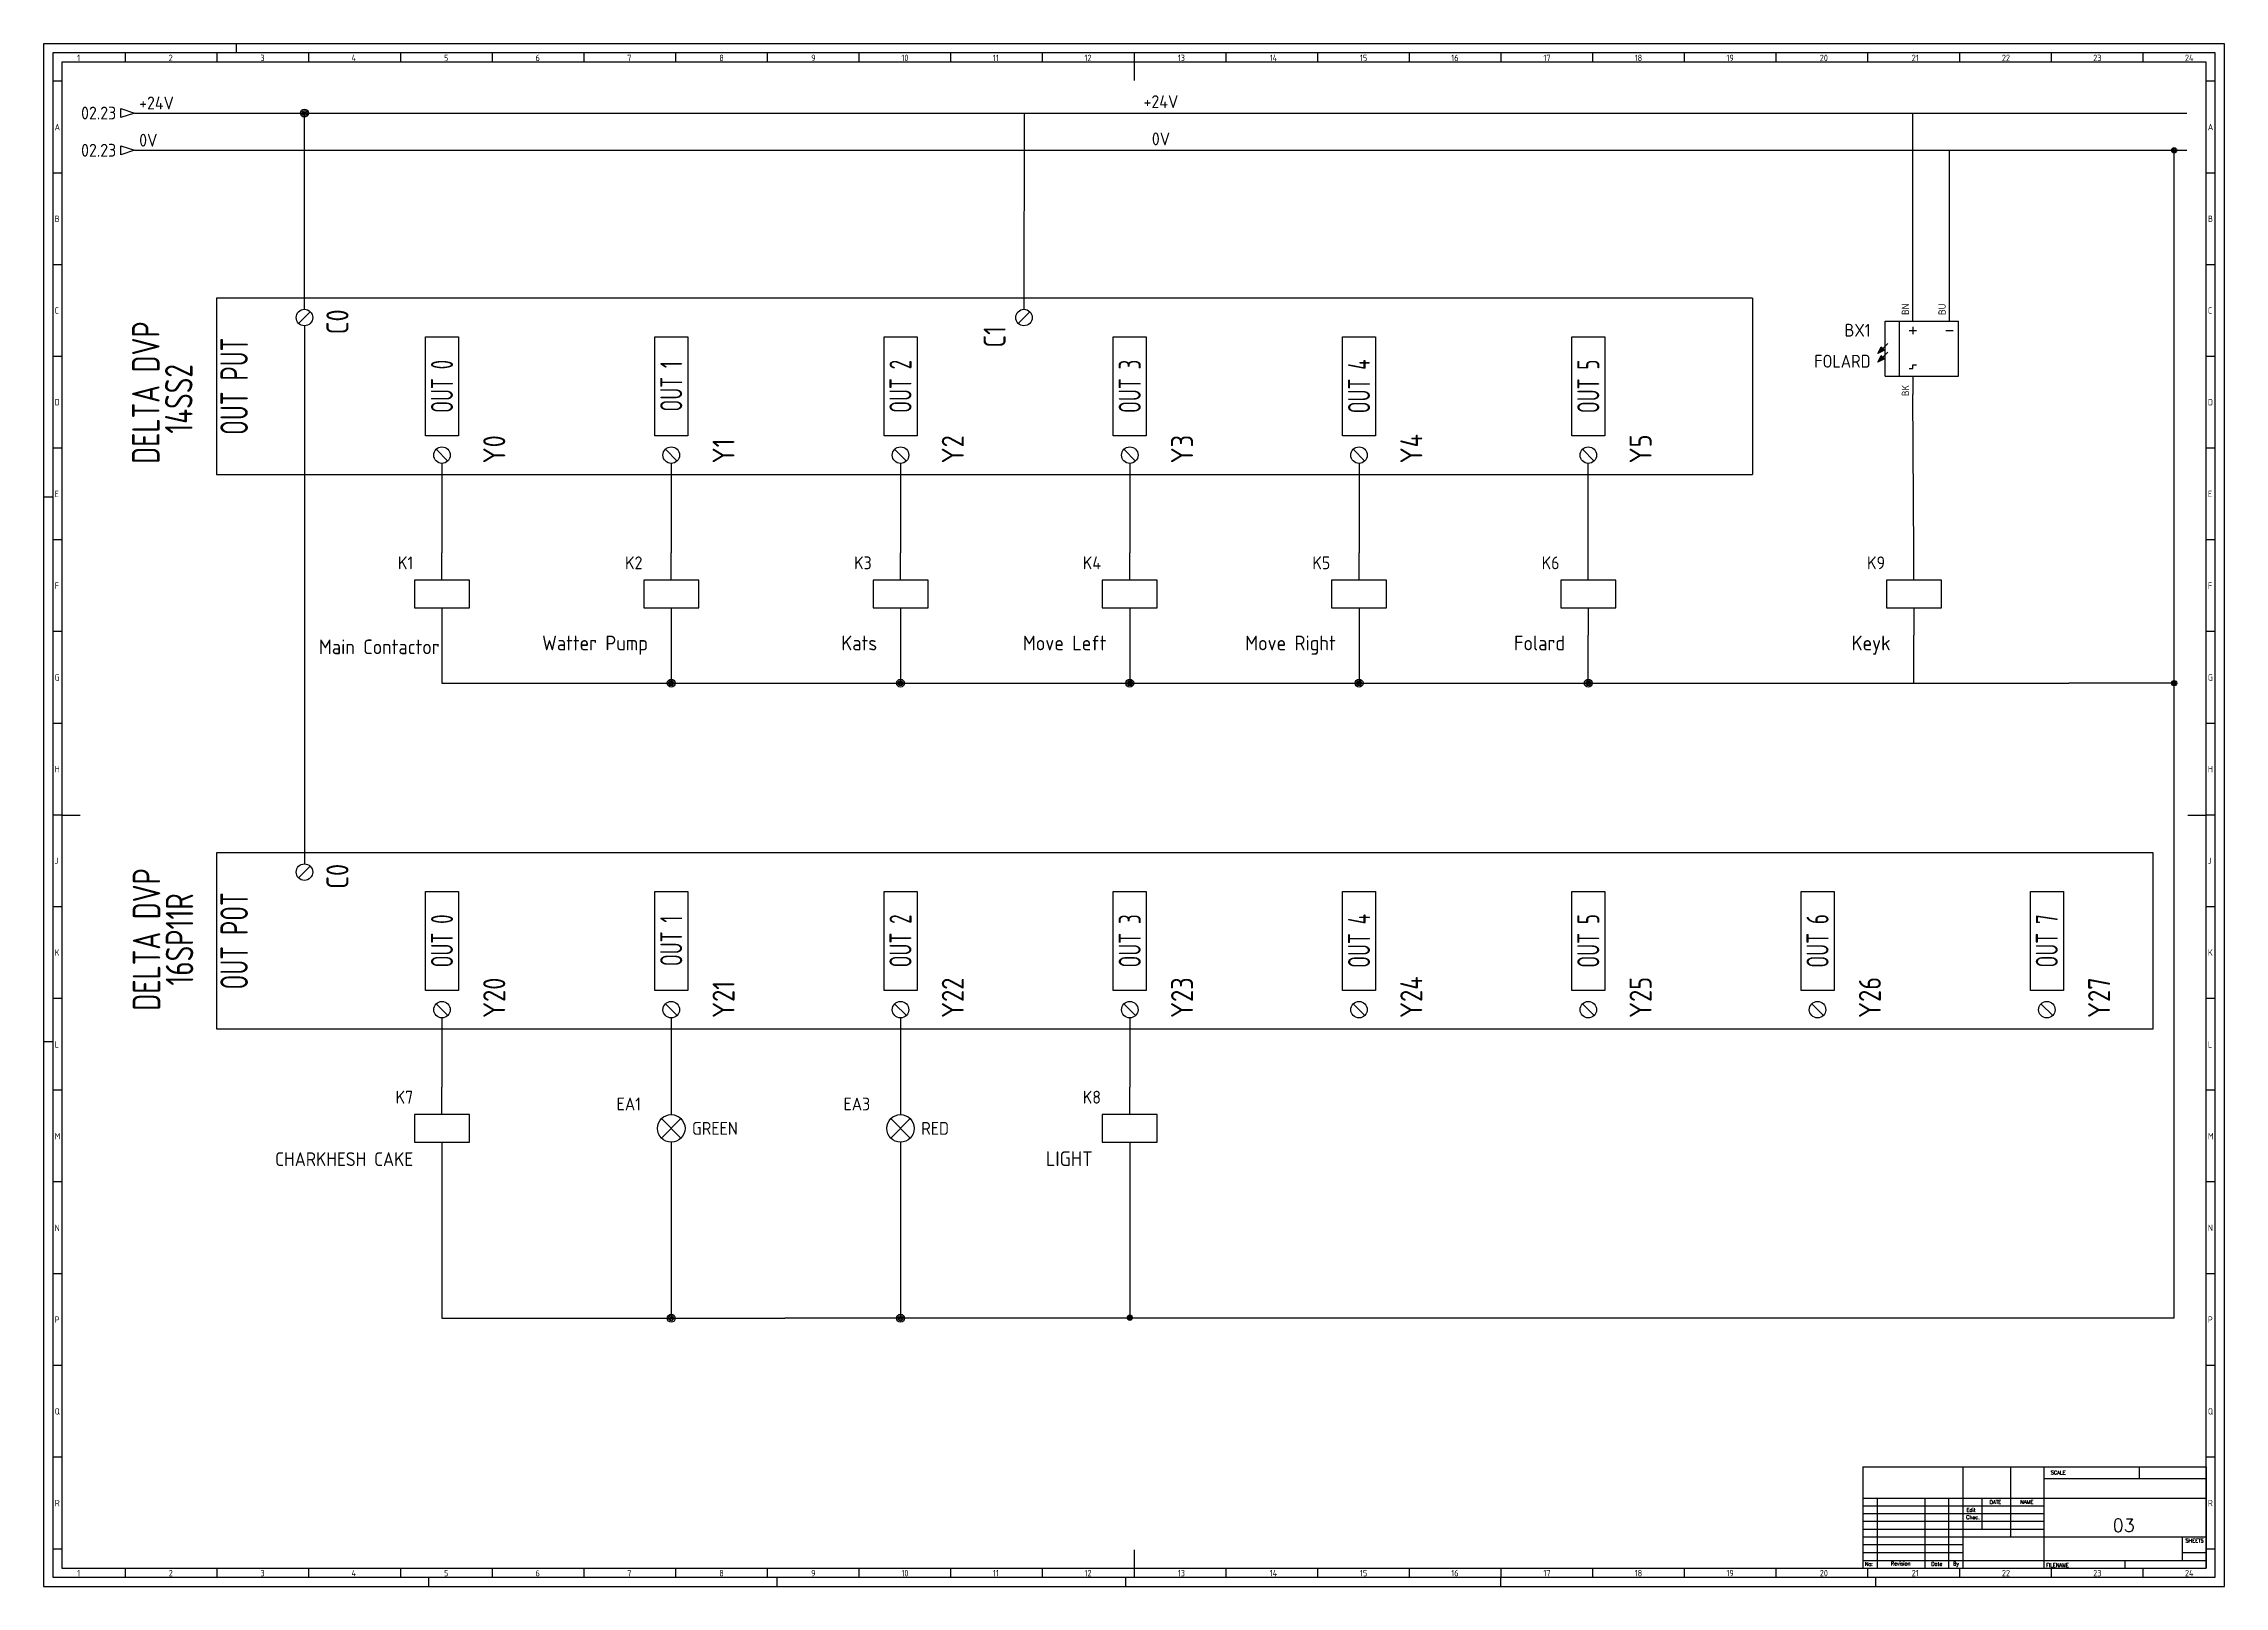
# Model space of a CAD drawing. Header units: millimetres. Extents: x 0 to 1189, y 5 to 846.
import ezdxf
from ezdxf.enums import TextEntityAlignment as Align

# ---------------------------------------------------------------- set-up
doc = ezdxf.new("R2010")
doc.units = ezdxf.units.MM
doc.header["$LTSCALE"] = 12
for name, color, linetype in [('025', 1, 'Continuous'), ('035', 5, 'Continuous'), ('07', 7, 'Continuous'), ('DESC', 7, 'Continuous'), ('MISC', 7, 'Continuous'), ('RED_2.5mm^2', 1, 'Continuous'), ('SYMS', 7, 'Continuous'), ('TAGS', 7, 'Continuous'), ('TERMS', 7, 'Continuous'), ('WIRENO', 7, 'Continuous'), ('WIREREF_DEST', 250, 'Continuous'), ('XREF', 7, 'Continuous')]:
    doc.layers.add(name, color=color, linetype=linetype)
doc.styles.add('ISO Proportional', font='isocp.shx')
doc.styles.add('WD', font='romans.shx')
doc.styles.add('WD_IEC', font='ISOCP2.shx', dxfattribs={"width": 0.9, "height": 4})

# ---------------------------------------------------------------- blocks, each defined once
blk = doc.blocks.new('IEC_border_a0')
at = {"layer": '035', "color": 0}
for p, q in [((0, 841), (0, 0)), ((1189, 841), (0, 841)), ((44.5, 836), (44.5, 831)), ((94.5, 836), (94.5, 831)), ((105, 841), (105, 836)), ((144.5, 836), (144.5, 831)), ((194.5, 836), (194.5, 831)), ((244.5, 836), (244.5, 831)), ((294.5, 836), (294.5, 831)), ((344.5, 836), (344.5, 831)), ((394.5, 836), (394.5, 831)), ((444.5, 836), (444.5, 831)), ((494.5, 836), (494.5, 831)), ((544.5, 836), (544.5, 831)), ((594.5, 836), (594.5, 831)), ((644.5, 836), (644.5, 831)), ((694.5, 836), (694.5, 831)), ((744.5, 836), (744.5, 831)), ((794.5, 836), (794.5, 831)), ((844.5, 836), (844.5, 831)), ((894.5, 836), (894.5, 831)), ((944.5, 836), (944.5, 831)), ((994.5, 836), (994.5, 831)), ((1044.5, 836), (1044.5, 831)), ((1094.5, 836), (1094.5, 831)), ((1144.5, 836), (1144.5, 831)), ((1189, 0), (1189, 841)), ((10, 820.5), (5, 820.5)), ((1184, 820.5), (1179, 820.5)), ((10, 770.5), (5, 770.5)), ((1184, 770.5), (1179, 770.5)), ((10, 720.5), (5, 720.5)), ((1184, 720.5), (1179, 720.5)), ((10, 670.5), (5, 670.5)), ((1184, 670.5), (1179, 670.5)), ((10, 620.5), (5, 620.5)), ((1184, 620.5), (1179, 620.5)), ((0, 594), (5, 594)), ((10, 570.5), (5, 570.5)), ((1184, 570.5), (1179, 570.5)), ((10, 520.5), (5, 520.5)), ((1184, 520.5), (1179, 520.5)), ((10, 470.5), (5, 470.5)), ((1184, 470.5), (1179, 470.5)), ((10, 420.5), (5, 420.5)), ((1184, 420.5), (1179, 420.5)), ((1184, 420.5), (1179, 420.5)), ((10, 370.5), (5, 370.5)), ((1184, 370.5), (1179, 370.5)), ((10, 320.5), (5, 320.5)), ((1184, 320.5), (1179, 320.5)), ((0, 297), (5, 297)), ((10, 270.5), (5, 270.5)), ((1184, 270.5), (1179, 270.5)), ((1184, 270.5), (1179, 270.5)), ((10, 220.5), (5, 220.5)), ((1184, 220.5), (1179, 220.5)), ((10, 170.5), (5, 170.5)), ((1184, 170.5), (1179, 170.5)), ((10, 120.5), (5, 120.5)), ((1184, 120.5), (1179, 120.5)), ((10, 70.5), (5, 70.5)), ((1184, 70.5), (1179, 70.5)), ((10, 20.4), (5.1, 20.4)), ((1184, 20.4), (1179, 20.4)), ((0, 0), (1189, 0)), ((44.5, 10), (44.5, 5)), ((94.5, 10), (94.5, 5)), ((144.5, 10), (144.5, 5)), ((194.5, 10), (194.5, 5)), ((210, 0), (210, 5)), ((244.5, 10), (244.5, 5)), ((294.5, 10), (294.5, 5)), ((344.5, 10), (344.5, 5)), ((394.5, 10), (394.5, 5)), ((400, 0), (400, 5)), ((444.5, 10), (444.5, 5)), ((494.5, 10), (494.5, 5)), ((544.5, 10), (544.5, 5)), ((590, 0), (590, 5)), ((594.5, 10), (594.5, 5)), ((644.5, 10), (644.5, 5)), ((694.5, 10), (694.5, 5)), ((744.5, 10), (744.5, 5)), ((744.5, 10), (744.5, 5)), ((794.5, 10), (794.5, 5)), ((794.5, 0), (794.5, 5)), ((844.5, 10), (844.5, 5)), ((894.5, 10), (894.5, 5)), ((944.5, 10), (944.5, 5)), ((994.5, 10), (994.5, 5)), ((999, 0), (999, 5)), ((1044.5, 10), (1044.5, 5)), ((1094.5, 10), (1094.5, 5)), ((1144.5, 10), (1144.5, 5))]:
    blk.add_line(p, q, dxfattribs=at)
blk.add_lwpolyline([(10, 10), (1179, 10), (1179, 831), (10, 831)], close=True, dxfattribs=at)
at = {"layer": '07', "color": 0}
for p, q in [((594.5, 831), (594.5, 821)), ((10, 420.5), (20, 420.5)), ((1169, 420.5), (1179, 420.5)), ((594.5, 20), (594.5, 10))]:
    blk.add_line(p, q, dxfattribs=at)
blk.add_lwpolyline([(5, 5), (1184, 5), (1184, 836), (5, 836)], close=True, dxfattribs=at)
at = {"layer": '035', "color": 0, "style": 'ISO Proportional'}
for s, p in [('1', (18.3, 831.5)), ('2', (68.2, 831.5)), ('3', (118.2, 831.5)), ('4', (167.9, 831.5)), ('5', (218.3, 831.5)), ('6', (268.2, 831.5)), ('7', (318.2, 831.5)), ('8', (368.4, 831.5)), ('9', (418.5, 831.5)), ('10', (467.7, 831.5)), ('11', (517.5, 831.5)), ('12', (567.5, 831.5)), ('13', (618.4, 831.5)), ('14', (668.5, 831.5)), ('15', (717.7, 831.5)), ('16', (767.5, 831.5)), ('17', (817.7, 831.5)), ('18', (867.5, 831.5)), ('19', (917.5, 831.5)), ('20', (968.4, 831.5)), ('21', (1018.5, 831.5)), ('22', (1067.7, 831.5)), ('23', (1117.5, 831.5)), ('24', (1167.5, 831.5)), ('A', (6, 793.8)), ('A', (1180, 793.8)), ('B', (6, 743.8)), ('B', (1180, 743.8)), ('C', (6, 693.8)), ('C', (1180, 693.8)), ('D', (6, 643.8)), ('D', (1180, 643.8)), ('E', (6, 593.8)), ('E', (1180, 593.8)), ('F', (6, 543.8)), ('F', (1180, 543.8)), ('G', (6, 493.8)), ('G', (1180, 493.8)), ('H', (6, 443.8)), ('H', (1180, 443.8)), ('J', (6, 393.8)), ('J', (1180, 393.8)), ('K', (6, 343.8)), ('K', (1180, 343.8)), ('L', (6, 293.7)), ('L', (1180, 293.7)), ('M', (6, 243.7)), ('M', (1180, 243.7)), ('N', (6, 193.7)), ('N', (1180, 193.7)), ('P', (6, 143.7)), ('P', (1180, 143.7)), ('Q', (6, 93.7)), ('Q', (1180, 93.7)), ('R', (6.1, 43.7)), ('R', (1180, 43.7)), ('1', (18.3, 5.5)), ('2', (68.2, 5.5)), ('3', (118.2, 5.5)), ('4', (167.9, 5.5)), ('5', (218.3, 5.5)), ('6', (268.2, 5.5)), ('7', (318.2, 5.5)), ('8', (368.4, 5.5)), ('9', (418.5, 5.5)), ('10', (467.7, 5.5)), ('11', (517.5, 5.5)), ('12', (567.5, 5.5)), ('13', (618.4, 5.5)), ('14', (668.5, 5.5)), ('15', (717.7, 5.5)), ('16', (767.5, 5.5)), ('17', (817.7, 5.5)), ('18', (867.5, 5.5)), ('19', (917.5, 5.5)), ('20', (968.4, 5.5)), ('21', (1018.5, 5.5)), ('22', (1067.7, 5.5)), ('23', (1117.5, 5.5)), ('24', (1167.5, 5.5))]:
    blk.add_text(s, height=3.5, dxfattribs=at).set_placement(p)
blk = doc.blocks.new('IEC_tblock_a0')
at = {"layer": '035'}
for p, q in [((-106.6, 55.2), (-106.6, 17)), ((-88.4, 48.9), (0, 48.9)), ((-36.4, 55.2), (-36.4, 48.9)), ((-179.4, 38.2), (-179.4, 0)), ((-153.4, 38.2), (-153.4, 0)), ((-140.4, 38.2), (-140.4, 0)), ((-122.2, 38.2), (-122.2, 21.2)), ((-187.2, 34), (-88.4, 34)), ((-187.2, 29.8), (-88.4, 29.8)), ((-187.2, 25.5), (-88.4, 25.5)), ((-187.2, 21.2), (-88.4, 21.2)), ((-187.2, 17), (-132.6, 17)), ((-187.2, 12.8), (-132.6, 12.8)), ((-187.2, 8.5), (-132.6, 8.5)), ((-187.2, 4.2), (0, 4.2)), ((-44.2, 4.2), (-44.2, 0)), ((-13, 8.5), (0, 8.5))]:
    blk.add_line(p, q, dxfattribs=at)
at = {"layer": '07'}
for p, q in [((-187.2, 55.2), (0, 55.2)), ((-187.2, 55.2), (-187.2, 0)), ((-132.6, 55.2), (-132.6, 0)), ((-88.4, 55.2), (-88.4, 0)), ((0, 55.2), (0, 0)), ((-187.2, 38.2), (0, 38.2)), ((-132.6, 17), (0, 17)), ((-13, 17), (-13, 4.2)), ((-187.2, 0), (0, 0))]:
    blk.add_line(p, q, dxfattribs=at)
at = {"style": 'WD'}
for tag, p in [('SCALE', (-69.9, 51.1)), ('SH', (-8.7, 10.1)), ('FILENAME', (-68.1, 0.8))]:
    blk.add_attdef(tag, p, '', height=2, dxfattribs=at)
for tag, height, p in [('CKDATE', 2, (-114.9, 26.6)), ('EDDATE', 2, (-115, 30.8)), ('EDBY', 2, (-98, 30.9)), ('CKBY', 2, (-97.9, 26.3)), ('PROJDESC', 5, (-45.9, 29.2)), ('DWGDESC', 5, (-44.9, 19.7)), ('DWGNO', 3.5, (-48.5, 9.5))]:
    blk.add_attdef(tag, text='', height=height, dxfattribs=at).set_placement(p, align=Align.CENTER)
at = {"style": 'WD', "flags": 1}
blk.add_attdef('WD_TB', (-120.9, 11.9), '', height=2, dxfattribs=at)
at = {"layer": '025', "style": 'WD'}
for s, p in [('SCALE', (-80.6, 51.1)), ('NAME', (-97.7, 35.1)), ('No:', (-183.8, 1.2)), ('Revision', (-166.5, 1.5)), ('Date', (-146.8, 1.3)), ('By', (-136.3, 1.4))]:
    blk.add_text(s, height=2, dxfattribs=at).set_placement(p, align=Align.CENTER)
for s, p in [('DATE', (-118, 35)), ('Chec.', (-130.8, 26.7)), ('Edit', (-130.6, 30.7)), ('SHEETS', (-11.2, 14)), ('FILENAME', (-87.2, 0.6))]:
    blk.add_text(s, height=2, dxfattribs=at).set_placement(p)
blk = doc.blocks.new('PLCIO_2F11')
at = {"layer": 'SYMS'}
for p, q in [((-48, 48), (-48, -48)), ((1007.9, 48), (-48, 48)), ((1007.9, -48), (1007.9, 48)), ((-3.2, 34.3), (3.2, 40.7)), ((66, -27), (66, 27)), ((66, 27), (84, 27)), ((84, 27), (84, -27)), ((191, -27), (191, 27)), ((191, 27), (209, 27)), ((209, 27), (209, -27)), ((316, -27), (316, 27)), ((316, 27), (334, 27)), ((334, 27), (334, -27)), ((441, -27), (441, 27)), ((441, 27), (459, 27)), ((459, 27), (459, -27)), ((566, -27), (566, 27)), ((566, 27), (584, 27)), ((584, 27), (584, -27)), ((691, -27), (691, 27)), ((691, 27), (709, 27)), ((709, 27), (709, -27)), ((816, -27), (816, 27)), ((816, 27), (834, 27)), ((834, 27), (834, -27)), ((941, -27), (941, 27)), ((941, 27), (959, 27)), ((959, 27), (959, -27)), ((84, -27), (66, -27)), ((71.8, -34.3), (78.2, -40.7)), ((209, -27), (191, -27)), ((196.8, -34.3), (203.2, -40.7)), ((334, -27), (316, -27)), ((321.8, -34.3), (328.2, -40.7)), ((459, -27), (441, -27)), ((446.8, -34.3), (453.2, -40.7)), ((584, -27), (566, -27)), ((571.8, -34.3), (578.2, -40.7)), ((709, -27), (691, -27)), ((696.8, -34.3), (703.2, -40.7)), ((834, -27), (816, -27)), ((821.8, -34.3), (828.2, -40.7)), ((959, -27), (941, -27)), ((946.8, -34.3), (953.2, -40.7)), ((-48, -48), (1007.9, -48))]:
    blk.add_line(p, q, dxfattribs=at)
for centre in [(0, 37.5), (75, -37.5), (200, -37.5), (325, -37.5), (450, -37.5), (575, -37.5), (700, -37.5), (825, -37.5), (950, -37.5)]:
    blk.add_circle(centre, 4.5, dxfattribs=at)
at = {"layer": 'SYMS', "style": 'WD_IEC', "width": 0.9}
for tag, p in [('TERMDESC01', (6, 60)), ('TERM02', (97.5, -42)), ('TERM03', (222.5, -42)), ('TERM04', (347.5, -42)), ('TERM05', (472.5, -42)), ('TERM06', (597.5, -42)), ('TERM07', (722.5, -42)), ('TERM08', (847.5, -42)), ('TERM09', (972.5, -42))]:
    blk.add_attdef(tag, text='', height=12, rotation=90, dxfattribs=at).set_placement(p, align=Align.TOP_LEFT)
for tag, p in [('DESCA04', (316, 66)), ('DESCD04', (370, 66)), ('DESCA02', (66, 66)), ('DESCB02', (84, 66)), ('DESCC02', (102, 66)), ('DESCD02', (120, 66)), ('DESCE02', (138, 66)), ('DESCA03', (191, 66)), ('DESCB03', (209, 66)), ('DESCC03', (227, 66)), ('DESCD03', (245, 66)), ('DESCE03', (263, 66)), ('DESCB04', (334, 66)), ('DESCC04', (352, 66)), ('DESCE04', (388, 66)), ('DESCA05', (441, 66)), ('DESCB05', (459, 66)), ('DESCC05', (477, 66)), ('DESCD05', (495, 66)), ('DESCE05', (513, 66)), ('DESCA06', (566, 66)), ('DESCB06', (584, 66)), ('DESCC06', (602, 66)), ('DESCD06', (620, 66)), ('DESCE06', (638, 66)), ('DESCA07', (691, 66)), ('DESCB07', (709, 66)), ('DESCC07', (727, 66)), ('DESCD07', (745, 66)), ('DESCE07', (763, 66)), ('DESCA08', (816, 66)), ('DESCB08', (834, 66)), ('DESCC08', (852, 66)), ('DESCD08', (870, 66)), ('DESCE08', (888, 66)), ('DESCA09', (941, 66)), ('DESCB09', (959, 66)), ('DESCC09', (977, 66)), ('DESCD09', (995, 66)), ('DESCE09', (1013, 66))]:
    blk.add_attdef(tag, p, '', height=15, rotation=90, dxfattribs=at)
at = {"layer": 'SYMS', "style": 'WD_IEC', "width": 0.9, "flags": 1}
for tag, p in [('X2TERM01', (0, 42)), ('X8TERM02', (75, -42)), ('X8TERM03', (200, -42)), ('X8TERM04', (325, -42)), ('X8TERM05', (450, -42)), ('X8TERM06', (575, -42)), ('X8TERM07', (700, -42)), ('X8TERM08', (825, -42)), ('X8TERM09', (950, -42))]:
    blk.add_attdef(tag, text='', height=1.92, rotation=90, dxfattribs=at).set_placement(p, align=Align.RIGHT)
at = {"layer": 'SYMS', "style": 'WD_IEC', "width": 0.9}
for tag, p in [('TERM01', (12, 42)), ('TERMDESC02', (81, -60)), ('TERMDESC03', (206, -60)), ('TERMDESC04', (331, -60)), ('TERMDESC05', (456, -60)), ('TERMDESC06', (581, -60)), ('TERMDESC07', (706, -60)), ('TERMDESC08', (831, -60)), ('TERMDESC09', (956, -60))]:
    blk.add_attdef(tag, text='', height=12, rotation=90, dxfattribs=at).set_placement(p, align=Align.TOP_RIGHT)
at = {"layer": 'SYMS', "style": 'WD_IEC'}
for tag, width, p in [('INST', 0.8, (-159, 0)), ('MFG', 0.8, (-123, 0)), ('CAT', 0.8, (-105, 0)), ('LINE1', 0.9, (-87, 0)), ('LINE2', 0.9, (-69, 0)), ('DESC', 0.9, (-50.8, 0)), ('LOC', 0.8, (-141, 0)), ('TAG', 0.7, (-30.9, 0))]:
    blk.add_attdef(tag, text='', height=15, rotation=90, dxfattribs=dict(at, width=width)).set_placement(p, align=Align.CENTER)
at = {"layer": 'SYMS', "style": 'WD_IEC', "width": 0.7}
for tag, p in [('TAGA02', (75, 0)), ('TAGA03', (200, 0)), ('TAGA04', (325, 0)), ('TAGA05', (450, 0)), ('TAGA06', (575, 0)), ('TAGA07', (700, 0)), ('TAGA08', (825, 0)), ('TAGA09', (950, 0))]:
    blk.add_attdef(tag, text='', height=12, rotation=90, dxfattribs=at).set_placement(p, align=Align.MIDDLE_CENTER)
at = {"layer": 'SYMS', "linetype": 'Continuous', "style": 'WD_IEC', "width": 0.9, "flags": 9}
blk.add_attdef('ASSYCODE', text='', height=1.92, rotation=90, dxfattribs=at).set_placement((-102.9, -22.1), align=Align.CENTER)
blk = doc.blocks.new('PLCIO_145C')
blk.add_line((789.6, 48), (789.6, -48))
at = {"layer": 'SYMS'}
for p, q in [((-48, 48), (-48, -48)), ((789.6, 48), (-48, 48)), ((-3.2, 34.3), (3.2, 40.7)), ((389.1, 34.3), (395.5, 40.7)), ((66, -27), (66, 27)), ((66, 27), (84, 27)), ((84, 27), (84, -27)), ((191, -27), (191, 27)), ((191, 27), (209, 27)), ((209, 27), (209, -27)), ((316, -27), (316, 27)), ((316, 27), (334, 27)), ((334, 27), (334, -27)), ((441, -27), (441, 27)), ((441, 27), (459, 27)), ((459, 27), (459, -27)), ((566, -27), (566, 27)), ((566, 27), (584, 27)), ((584, 27), (584, -27)), ((691, -27), (691, 27)), ((691, 27), (709, 27)), ((709, 27), (709, -27)), ((84, -27), (66, -27)), ((71.8, -34.3), (78.2, -40.7)), ((209, -27), (191, -27)), ((196.8, -34.3), (203.2, -40.7)), ((334, -27), (316, -27)), ((321.8, -34.3), (328.2, -40.7)), ((459, -27), (441, -27)), ((446.8, -34.3), (453.2, -40.7)), ((584, -27), (566, -27)), ((571.8, -34.3), (578.2, -40.7)), ((709, -27), (691, -27)), ((696.8, -34.3), (703.2, -40.7)), ((-48, -48), (789.6, -48))]:
    blk.add_line(p, q, dxfattribs=at)
for centre in [(0, 37.5), (392.3, 37.5), (75, -37.5), (200, -37.5), (325, -37.5), (450, -37.5), (575, -37.5), (700, -37.5)]:
    blk.add_circle(centre, 4.5, dxfattribs=at)
at = {"layer": 'SYMS', "style": 'WD_IEC', "width": 0.9}
for tag, p in [('TERMDESC01', (6, 60)), ('TERM02', (97.5, -42)), ('TERM03', (222.5, -42)), ('TERM04', (347.5, -42)), ('TERM05', (472.5, -42)), ('TERM06', (597.5, -42)), ('TERM07', (722.5, -42))]:
    blk.add_attdef(tag, text='', height=12, rotation=90, dxfattribs=at).set_placement(p, align=Align.TOP_LEFT)
for tag, p in [('DESCA04', (316, 66)), ('DESCD04', (370, 66)), ('DESCA02', (66, 66)), ('DESCB02', (84, 66)), ('DESCC02', (102, 66)), ('DESCD02', (120, 66)), ('DESCE02', (138, 66)), ('DESCA03', (191, 66)), ('DESCB03', (209, 66)), ('DESCC03', (227, 66)), ('DESCD03', (245, 66)), ('DESCE03', (263, 66)), ('DESCB04', (334, 66)), ('DESCC04', (352, 66)), ('DESCE04', (388, 66)), ('DESCA05', (441, 66)), ('DESCB05', (459, 66)), ('DESCC05', (477, 66)), ('DESCD05', (495, 66)), ('DESCE05', (513, 66)), ('DESCA06', (566, 66)), ('DESCB06', (584, 66)), ('DESCC06', (602, 66)), ('DESCD06', (620, 66)), ('DESCE06', (638, 66)), ('DESCA07', (691, 66)), ('DESCB07', (709, 66)), ('DESCC07', (727, 66)), ('DESCD07', (745, 66)), ('DESCE07', (763, 66))]:
    blk.add_attdef(tag, p, '', height=15, rotation=90, dxfattribs=at)
at = {"layer": 'SYMS', "style": 'WD_IEC', "width": 0.9, "flags": 1}
for tag, p in [('X2TERM01', (0, 42)), ('X2TERM01', (392.3, 42)), ('X8TERM02', (75, -42)), ('X8TERM03', (200, -42)), ('X8TERM04', (325, -42)), ('X8TERM05', (450, -42)), ('X8TERM06', (575, -42)), ('X8TERM07', (700, -42))]:
    blk.add_attdef(tag, text='', height=1.92, rotation=90, dxfattribs=at).set_placement(p, align=Align.RIGHT)
at = {"layer": 'SYMS', "style": 'WD_IEC', "width": 0.9}
for tag, p in [('TERM01', (12, 42)), ('TERMDESC02', (81, -60)), ('TERMDESC03', (206, -60)), ('TERMDESC04', (331, -60)), ('TERMDESC05', (456, -60)), ('TERMDESC06', (581, -60)), ('TERMDESC07', (706, -60))]:
    blk.add_attdef(tag, text='', height=12, rotation=90, dxfattribs=at).set_placement(p, align=Align.TOP_RIGHT)
at = {"layer": 'SYMS', "style": 'WD_IEC'}
for tag, width, p in [('INST', 0.8, (-159, 0)), ('MFG', 0.8, (-123, 0)), ('CAT', 0.8, (-105, 0)), ('LINE1', 0.9, (-87, 0)), ('LINE2', 0.9, (-69, 0)), ('DESC', 0.9, (-50.8, 0)), ('LOC', 0.8, (-141, 0)), ('TAG', 0.7, (-30.9, 0))]:
    blk.add_attdef(tag, text='', height=15, rotation=90, dxfattribs=dict(at, width=width)).set_placement(p, align=Align.CENTER)
at = {"layer": 'SYMS', "style": 'WD_IEC', "width": 0.7}
for tag, p in [('TAGA02', (75, 0)), ('TAGA03', (200, 0)), ('TAGA04', (325, 0)), ('TAGA05', (450, 0)), ('TAGA06', (575, 0)), ('TAGA07', (700, 0))]:
    blk.add_attdef(tag, text='', height=12, rotation=90, dxfattribs=at).set_placement(p, align=Align.MIDDLE_CENTER)
at = {"layer": 'SYMS', "linetype": 'Continuous', "style": 'WD_IEC', "width": 0.9, "flags": 9}
blk.add_attdef('ASSYCODE', text='', height=1.92, rotation=90, dxfattribs=at).set_placement((-102.9, -22.1), align=Align.CENTER)
blk = doc.blocks.new('WDDOT')
for radius in [0.72, 0.449, 0.223]:
    blk.add_circle((0, 0), radius)
blk = doc.blocks.new('VCR1')
for p, q in [((0, 2.5), (0, 7.5)), ((0, -2.5), (0, -7.5))]:
    blk.add_line(p, q)
blk.add_lwpolyline([(-5, 2.5), (-5, -2.5), (5, -2.5), (5, 2.5)], close=True)
at = {"style": 'WD_IEC'}
for tag, p in [('INST', (-5.25, 11.5)), ('LOC', (-5.25, 8)), ('TAG1', (-5.25, 4.5)), ('DESC2', (-5.25, -10.35)), ('DESC1', (-5.25, -6.85)), ('DESC3', (-5.25, -13.85))]:
    blk.add_attdef(tag, text='', height=2.5, dxfattribs=at).set_placement(p, align=Align.RIGHT)
blk.add_attdef('TERM01', text='', height=2, rotation=90, dxfattribs=at).set_placement((-1, 7.5), align=Align.RIGHT)
at = {"style": 'WD_IEC', "flags": 1}
for tag, p, height in [('X2TERM01', (0, 7.5), 0.32), ('X4LINK', (-5, 0), 0.32), ('X1LINK', (5, 0), 0.32), ('ASSYCODE', (1, -4), 1), ('X8TERM02', (0, -7.5), 0.32), ('FAMILY', (1, -5.5), 1), ('CATDESC', (1, -7), 1)]:
    blk.add_attdef(tag, p, '', height=height, dxfattribs=at)
at = {"style": 'WD_IEC', "flags": 9}
for tag, p in [('MFG', (-6, 1)), ('CAT', (-6, -1.5))]:
    blk.add_attdef(tag, text='', height=1.5, dxfattribs=at).set_placement(p, align=Align.RIGHT)
at = {"style": 'WD_IEC'}
blk.add_attdef('TERM02', (-1, -7.5), '', height=2, rotation=90, dxfattribs=at)
at = {"lineweight": 9, "style": 'WD_IEC'}
for tag, p in [('NO', (-5.5, -16.5)), ('NC', (-5.5, -20))]:
    blk.add_attdef(tag, text='', height=2.5, dxfattribs=at).set_placement(p, align=Align.TOP_RIGHT)
for tag, p in [('XREFNO', (-4, -16.5)), ('XREFNC', (-4, -20))]:
    blk.add_attdef(tag, text='', height=2.5, dxfattribs=at).set_placement(p, align=Align.TOP_LEFT)
blk = doc.blocks.new('VLT1G')
for p, q in [((0, 7.5), (0, 2.5)), ((-1.77, -1.77), (1.77, 1.77)), ((1.77, -1.77), (-1.77, 1.77)), ((0, -2.5), (0, -7.5))]:
    blk.add_line(p, q)
blk.add_circle((0, 0), 2.5)
at = {"style": 'WD_IEC'}
for tag, p in [('INST', (-5.5, 10.25)), ('LOC', (-5.5, 6.75)), ('TAG1', (-5.5, 3.25)), ('DESC1', (-5.5, -6.35)), ('DESC2', (-5.5, -9.85)), ('DESC3', (-5.5, -13.35))]:
    blk.add_attdef(tag, text='', height=2.5, dxfattribs=at).set_placement(p, align=Align.RIGHT)
blk.add_attdef('TERM01', text='', height=2, rotation=90, dxfattribs=at).set_placement((-1, 7.5), align=Align.RIGHT)
at = {"style": 'WD_IEC', "flags": 1}
for tag, p, height in [('X2TERM01', (0, 7.5), 0.32), ('X4LINK', (-3, 0), 0.32), ('X1LINK', (3, 0), 0.32), ('ASSYCODE', (1, -4), 1), ('X8TERM02', (0, -7.5), 0.32), ('FAMILY', (1, -5.5), 1), ('CATDESC', (1, -7), 1)]:
    blk.add_attdef(tag, p, '', height=height, dxfattribs=at)
at = {"style": 'WD_IEC', "flags": 9}
for tag, p in [('MFG', (-6, -0.25)), ('CAT', (-6, -2.75))]:
    blk.add_attdef(tag, text='', height=1.5, dxfattribs=at).set_placement(p, align=Align.RIGHT)
at = {"style": 'WD_IEC'}
blk.add_attdef('TERM02', (-1, -7.5), '', height=2, rotation=90, dxfattribs=at)
at = {"lineweight": 13, "style": 'WD_IEC'}
blk.add_attdef('COLOR', text='', height=2.5, dxfattribs=at).set_placement((3.75, 0), align=Align.MIDDLE_LEFT)
at = {"lineweight": 15, "style": 'WD_IEC'}
for tag, p in [('XREF', (-5.5, -18)), ('WDTAGALT', (-5.5, -21))]:
    blk.add_attdef(tag, text='', height=2.5, dxfattribs=at).set_placement(p, align=Align.RIGHT)
blk = doc.blocks.new('VLT1R')
for p, q in [((0, 7.5), (0, 2.5)), ((-1.77, -1.77), (1.77, 1.77)), ((1.77, -1.77), (-1.77, 1.77)), ((0, -2.5), (0, -7.5))]:
    blk.add_line(p, q)
blk.add_circle((0, 0), 2.5)
at = {"style": 'WD_IEC'}
for tag, p in [('INST', (-5.5, 10.25)), ('LOC', (-5.5, 6.75)), ('TAG1', (-5.5, 3.25)), ('DESC1', (-5.5, -6.35)), ('DESC2', (-5.5, -9.85)), ('DESC3', (-5.5, -13.35))]:
    blk.add_attdef(tag, text='', height=2.5, dxfattribs=at).set_placement(p, align=Align.RIGHT)
blk.add_attdef('TERM01', text='', height=2, rotation=90, dxfattribs=at).set_placement((-1, 7.5), align=Align.RIGHT)
at = {"style": 'WD_IEC', "flags": 1}
for tag, p, height in [('X2TERM01', (0, 7.5), 0.32), ('X4LINK', (-3, 0), 0.32), ('X1LINK', (3, 0), 0.32), ('ASSYCODE', (1, -4), 1), ('X8TERM02', (0, -7.5), 0.32), ('FAMILY', (1, -5.5), 1), ('CATDESC', (1, -7), 1)]:
    blk.add_attdef(tag, p, '', height=height, dxfattribs=at)
at = {"style": 'WD_IEC', "flags": 9}
for tag, p in [('MFG', (-6, -0.25)), ('CAT', (-6, -2.75))]:
    blk.add_attdef(tag, text='', height=1.5, dxfattribs=at).set_placement(p, align=Align.RIGHT)
at = {"style": 'WD_IEC'}
blk.add_attdef('TERM02', (-1, -7.5), '', height=2, rotation=90, dxfattribs=at)
at = {"lineweight": 13, "style": 'WD_IEC'}
blk.add_attdef('COLOR', text='', height=2.5, dxfattribs=at).set_placement((3.75, 0), align=Align.MIDDLE_LEFT)
at = {"lineweight": 15, "style": 'WD_IEC'}
for tag, p in [('XREF', (-5.5, -18)), ('WDTAGALT', (-5.5, -22))]:
    blk.add_attdef(tag, text='', height=2.5, dxfattribs=at).set_placement(p, align=Align.RIGHT)
blk = doc.blocks.new('HA1D3')
blk.add_lwpolyline([(0, 0), (-3.75, -1.25), (-3.75, 1.25)], close=True)
at = {"style": 'WD_IEC'}
blk.add_attdef('XREF', text='', height=2.5, dxfattribs=at).set_placement((-5, 0), align=Align.MIDDLE_RIGHT)
at = {"style": 'WD_IEC', "flags": 1}
blk.add_attdef('SIGCODE', text='', height=1, dxfattribs=at).set_placement((-2.5, 1.8), align=Align.RIGHT)
at = {"style": 'WD_IEC'}
for tag, p, height, flags in [('X1TERM01', (0, 0), 0.32, 1), ('WIRENO', (1.25, 1), 2.5, 8)]:
    blk.add_attdef(tag, p, '', height=height, dxfattribs=dict(at, flags=flags))
blk.add_attdef('DESC1', text='', height=2.5, dxfattribs=at).set_placement((1.25, -1), align=Align.TOP_LEFT)
blk = doc.blocks.new('WD_WNH')
at = {"linetype": 'Continuous', "style": 'WD_IEC', "width": 0.8}
blk.add_attdef('WIRENO', text='', height=2.5, dxfattribs=at).set_placement((0, 0.75), align=Align.CENTER)
at = {"style": 'WD_IEC', "flags": 1}
for tag, p in [('W08USER', (0, 0.375)), ('W04USER', (0, 0.875)), ('W05USER', (0, 0.75)), ('W09USER', (0, 0.25)), ('W03USER', (0, 1)), ('W06USER', (0, 0.625)), ('W07USER', (0, 0.5)), ('W02USER', (0, 1.125)), ('W01USER', (0, 1.25)), ('W10USER', (0, 0.125))]:
    blk.add_attdef(tag, text='', height=0.08, dxfattribs=at).set_placement(p, align=Align.CENTER)
blk = doc.blocks.new('VPE1B15')
for p, q in [((0, 7.5), (0, 12.5)), ((10, 7.5), (10, 12.5)), ((-7.5, -7.5), (-7.5, 7.5)), ((-7.5, 7.5), (12.5, 7.5)), ((-3.75, 7.5), (-3.75, -7.5)), ((12.5, -7.5), (12.5, 7.5)), ((-9.54, -1.34), (-8.63, 0.48)), ((-8.63, 0.48), (-7.72, -0.43)), ((-8.18, 0.02), (-6.81, 1.39)), ((-1, 4.94), (1, 4.94)), ((0, 5.94), (0, 3.94)), ((9, 4.94), (11, 4.94)), ((-7.72, -0.43), (-9.54, -1.34)), ((-9.54, -3.74), (-8.63, -1.93)), ((-7.72, -2.83), (-9.54, -3.74)), ((-8.63, -1.93), (-7.72, -2.83)), ((-8.18, -2.38), (-6.81, -1.02)), ((-1, -5.43), (0, -5.43)), ((0, -5.43), (0, -4.43)), ((0, -4.43), (1, -4.43)), ((-7.5, -7.5), (12.5, -7.5)), ((0, -7.5), (0, -12.5))]:
    blk.add_line(p, q)
for points in [[(-8.63, 0.48), (-7.72, -0.43), (-9.54, -1.34)], [(-8.63, -1.93), (-7.72, -2.83), (-9.54, -3.74)]]:
    blk.add_solid(points)
at = {"style": 'WD_IEC'}
for tag, p in [('INST', (-11.5, 12)), ('LOC', (-11.5, 8)), ('XREF', (-11.5, -1.35)), ('TAG1', (-11.5, 3.25)), ('DESC1', (-11.5, -5.2)), ('DESC3', (-11.5, -13.2)), ('DESC2', (-11.5, -9.2))]:
    blk.add_attdef(tag, text='', height=2.5, dxfattribs=at).set_placement(p, align=Align.RIGHT)
for tag, p in [('TERM01', (-1, 12.23)), ('TERM02', (9, 12.23))]:
    blk.add_attdef(tag, text='', height=2, rotation=90, dxfattribs=at).set_placement(p, align=Align.RIGHT)
at = {"style": 'WD_IEC', "flags": 1}
for tag, p, height in [('X2TERM01', (0, 12.5), 0.32), ('X2TERM02', (10, 12.5), 0.32), ('MFG', (13.04, 6.06), 1.5), ('X4LINK', (-7.5, 0), 0.32), ('X1LINK', (12.5, 0), 0.32), ('CAT', (13.04, 3.56), 1.5), ('ASSYCODE', (13.12, -4.38), 1), ('FAMILY', (13.12, -5.88), 1), ('CATDESC', (13.12, -7.38), 1), ('X8TERM03', (0, -12.5), 0.32)]:
    blk.add_attdef(tag, p, '', height=height, dxfattribs=at)
at = {"style": 'WD_IEC'}
blk.add_attdef('TERM03', (-1, -12.96), '', height=2, rotation=90, dxfattribs=at)

msp = doc.modelspace()

# ---------------------------------------------------------------- linework, layer by layer
at = {"color": 0}
for p, q in [((534.6, 701.1), (534.8, 808.1)), ((142.2, 692.1), (142.2, 398.8))]:
    msp.add_line(p, q, dxfattribs=at)
at = {"layer": 'RED_2.5mm^2', "color": 0}
for p, q in [((49.6, 808.1), (1168.6, 808.1)), ((142.2, 701.1), (142.2, 808.1)), ((1019.1, 704.7), (1019.1, 808.1)), ((49.6, 787.8), (1168.6, 787.8)), ((1039.1, 704.7), (1039.1, 787.8)), ((1161.6, 497.3), (1161.6, 787.8)), ((1019.7, 568.4), (1019.1, 654.7)), ((217.2, 617.1), (217.2, 568.4)), ((342.2, 617.1), (342.2, 568.4)), ((467.2, 617.1), (467.2, 568.4)), ((592.2, 617.1), (592.2, 568.4)), ((717.2, 617.1), (717.2, 568.4)), ((842.2, 568.4), (842.2, 617.1)), ((217.2, 523.4), (217.2, 497.3)), ((342.2, 523.4), (342.2, 497.3)), ((467.2, 523.4), (467.2, 497.3)), ((592.2, 523.4), (592.2, 497.3)), ((717.2, 523.4), (717.2, 497.3)), ((842.2, 497.3), (842.2, 523.4)), ((1019.7, 497.3), (1019.7, 523.4)), ((217.2, 497.3), (842.2, 497.3)), ((842.2, 497.3), (1104.1, 497.3)), ((1161.6, 497.3), (1104.1, 497.3)), ((1161.6, 151.4), (1161.6, 497.3)), ((217.2, 314.8), (217.2, 277.1)), ((342.2, 314.8), (342.2, 277.1)), ((467.2, 314.8), (467.2, 277.1)), ((592.2, 314.8), (592.2, 277.1)), ((217.2, 232.1), (217.2, 151.1)), ((342.2, 232.1), (342.2, 151.1)), ((467.2, 232.1), (467.2, 151.1)), ((592.2, 232.1), (592.2, 151.4)), ((217.2, 151.1), (342.2, 151.1)), ((342.2, 151.1), (404.2, 151.1)), ((467.2, 151.1), (404.2, 151.1)), ((536.5, 151.1), (467.2, 151.1)), ((536.5, 151.4), (1161.6, 151.4))]:
    msp.add_line(p, q, dxfattribs=at)

# ---------------------------------------------------------------- block references
msp.add_blockref('IEC_border_a0', (0, 4.9))
ref = msp.add_blockref('IEC_tblock_a0', (1179, 14.9))
ref.add_attrib('DWGDESC', '03', dxfattribs={"height": 7, "style": 'WD'}).set_placement((1134.1, 34.7), align=Align.CENTER)
at = {"layer": 'SYMS'}
ref = msp.add_blockref('HA1D3', (49.6, 808.1), dxfattribs=dict(at, xscale=2, yscale=2, zscale=2))
ref.add_attrib('XREF', '02.23', dxfattribs={"layer": 'XREF', "height": 7, "style": 'WD_IEC'}).set_placement((39.6, 808.1), align=Align.MIDDLE_RIGHT)
ref.add_attrib('WIRENO', '+24V', (52.1, 810.1), dxfattribs={"layer": 'WIREREF_DEST', "height": 7, "style": 'WD_IEC', "flags": 8})
at = {"layer": 'SYMS', "color": 0, "xscale": 3, "yscale": 3, "zscale": 3}
for p in [(142.2, 808.1), (342.2, 497.3), (467.2, 497.3), (592.2, 497.3), (717.2, 497.3), (842.2, 497.3), (342.2, 151.1), (467.2, 151.1)]:
    msp.add_blockref('WDDOT', p, dxfattribs=at)
at = {"layer": 'SYMS'}
ref = msp.add_blockref('HA1D3', (49.6, 787.8), dxfattribs=dict(at, xscale=2, yscale=2, zscale=2))
ref.add_attrib('XREF', '02.23', dxfattribs={"layer": 'XREF', "height": 7, "style": 'WD_IEC'}).set_placement((39.6, 787.8), align=Align.MIDDLE_RIGHT)
ref.add_attrib('WIRENO', '0V', (52.1, 789.8), dxfattribs={"layer": 'WIREREF_DEST', "height": 7, "style": 'WD_IEC', "flags": 8})
at = {"layer": 'SYMS', "xscale": 2, "yscale": 2, "zscale": 2}
for p in [(1161.6, 787.8), (1161.6, 497.3), (592.2, 151.4)]:
    msp.add_blockref('WDDOT', p, dxfattribs=at)
at = {"layer": 'SYMS', "color": 0}
ref = msp.add_blockref('PLCIO_145C', (142.2, 659.1), dxfattribs=at)
ref.add_attrib('TERM01', 'C0', dxfattribs={"layer": 'TERMS', "height": 12, "rotation": 90, "style": 'WD_IEC', "width": 0.9}).set_placement((154.2, 701.1), align=Align.TOP_RIGHT)
ref.add_attrib('TAG', 'OUT PUT', dxfattribs={"layer": 'TAGS', "height": 15, "rotation": 90, "style": 'WD_IEC', "width": 0.7}).set_placement((111.4, 659.1), align=Align.CENTER)
ref.add_attrib('CAT', '14SS2 ', dxfattribs={"layer": 'MISC', "height": 15, "rotation": 90, "style": 'WD_IEC', "width": 0.8}).set_placement((81.2, 655.7), align=Align.CENTER)
ref.add_attrib('MFG', 'DELTA DVP', dxfattribs={"layer": 'MISC', "height": 15, "rotation": 90, "style": 'WD_IEC', "width": 0.8}).set_placement((63.2, 655.7), align=Align.CENTER)
ref.add_attrib('TERM02', 'Y0', dxfattribs={"layer": 'TERMS', "height": 12, "rotation": 90, "style": 'WD_IEC', "width": 0.9}).set_placement((239.7, 617.1), align=Align.TOP_LEFT)
ref.add_attrib('TAGA02', 'OUT 0', dxfattribs={"layer": 'TAGS', "height": 12, "rotation": 90, "style": 'WD_IEC', "width": 0.7}).set_placement((217.2, 659.1), align=Align.MIDDLE_CENTER)
ref.add_attrib('TERM03', 'Y1', dxfattribs={"layer": 'TERMS', "height": 12, "rotation": 90, "style": 'WD_IEC', "width": 0.9}).set_placement((364.7, 617.1), align=Align.TOP_LEFT)
ref.add_attrib('TAGA03', 'OUT 1', dxfattribs={"layer": 'TAGS', "height": 12, "rotation": 90, "style": 'WD_IEC', "width": 0.7}).set_placement((342.2, 659.1), align=Align.MIDDLE_CENTER)
ref.add_attrib('TERM04', 'Y2', dxfattribs={"layer": 'TERMS', "height": 12, "rotation": 90, "style": 'WD_IEC', "width": 0.9}).set_placement((489.7, 617.1), align=Align.TOP_LEFT)
ref.add_attrib('TAGA04', 'OUT 2', dxfattribs={"layer": 'TAGS', "height": 12, "rotation": 90, "style": 'WD_IEC', "width": 0.7}).set_placement((467.2, 659.1), align=Align.MIDDLE_CENTER)
ref.add_attrib('TERM05', 'Y3', dxfattribs={"layer": 'TERMS', "height": 12, "rotation": 90, "style": 'WD_IEC', "width": 0.9}).set_placement((614.7, 617.1), align=Align.TOP_LEFT)
ref.add_attrib('TAGA05', 'OUT 3', dxfattribs={"layer": 'TAGS', "height": 12, "rotation": 90, "style": 'WD_IEC', "width": 0.7}).set_placement((592.2, 659.1), align=Align.MIDDLE_CENTER)
ref.add_attrib('TERM06', 'Y4', dxfattribs={"layer": 'TERMS', "height": 12, "rotation": 90, "style": 'WD_IEC', "width": 0.9}).set_placement((739.7, 617.1), align=Align.TOP_LEFT)
ref.add_attrib('TAGA06', 'OUT 4', dxfattribs={"layer": 'TAGS', "height": 12, "rotation": 90, "style": 'WD_IEC', "width": 0.7}).set_placement((717.2, 659.1), align=Align.MIDDLE_CENTER)
ref.add_attrib('TERM07', 'Y5', dxfattribs={"layer": 'TERMS', "height": 12, "rotation": 90, "style": 'WD_IEC', "width": 0.9}).set_placement((864.7, 617.1), align=Align.TOP_LEFT)
ref.add_attrib('TAGA07', 'OUT 5', dxfattribs={"layer": 'TAGS', "height": 12, "rotation": 90, "style": 'WD_IEC', "width": 0.7}).set_placement((842.2, 659.1), align=Align.MIDDLE_CENTER)
ref.add_attrib('TERM08', 'C1', dxfattribs={"layer": 'TERMS', "height": 12, "rotation": 90, "style": 'WD_IEC', "width": 0.9}).set_placement((512.5, 680.2), align=Align.TOP_LEFT)
ref = msp.add_blockref('VPE1B15', (1019.1, 679.7), dxfattribs=dict(at, xscale=2, yscale=2, zscale=2))
ref.add_attrib('TERM02', 'BU', dxfattribs={"layer": 'TERMS', "height": 4, "rotation": 90, "style": 'WD_IEC'}).set_placement((1037.1, 704.2), align=Align.RIGHT)
ref.add_attrib('TERM01', 'BN', dxfattribs={"layer": 'TERMS', "height": 4, "rotation": 90, "style": 'WD_IEC'}).set_placement((1017.1, 704.2), align=Align.RIGHT)
ref.add_attrib('TERM03', 'BK', (1017.1, 653.8), dxfattribs={"layer": 'TERMS', "height": 4, "rotation": 90, "style": 'WD_IEC'})
ref.add_attrib('TAG1', 'BX1', dxfattribs={"layer": 'TAGS', "height": 7, "style": 'WD_IEC'}).set_placement((996.1, 686.2), align=Align.RIGHT)
ref.add_attrib('DESC1', 'FOLARD', dxfattribs={"layer": 'DESC', "height": 7, "style": 'WD_IEC'}).set_placement((996.1, 669.3), align=Align.RIGHT)
ref = msp.add_blockref('VCR1', (217.2, 545.9), dxfattribs=dict(at, xscale=3, yscale=3, zscale=3))
ref.add_attrib('DESC1', 'Main Contactor', dxfattribs={"layer": 'DESC', "height": 8, "style": 'WD_IEC'}).set_placement((215.9, 513.1), align=Align.RIGHT)
ref.add_attrib('TAG1', 'K1', dxfattribs={"layer": 'TAGS', "height": 7, "style": 'WD_IEC'}).set_placement((201.5, 559.4), align=Align.RIGHT)
ref = msp.add_blockref('VCR1', (342.2, 545.9), dxfattribs=dict(at, xscale=3, yscale=3, zscale=3))
ref.add_attrib('DESC1', 'Watter Pump', dxfattribs={"layer": 'DESC', "height": 8, "style": 'WD_IEC'}).set_placement((329.5, 515.2), align=Align.RIGHT)
ref.add_attrib('TAG1', 'K2', dxfattribs={"layer": 'TAGS', "height": 7, "style": 'WD_IEC'}).set_placement((326.5, 559.4), align=Align.RIGHT)
ref = msp.add_blockref('VCR1', (467.2, 545.9), dxfattribs=dict(at, xscale=3, yscale=3, zscale=3))
ref.add_attrib('DESC1', 'Kats', dxfattribs={"layer": 'DESC', "height": 8, "style": 'WD_IEC'}).set_placement((454.5, 515.2), align=Align.RIGHT)
ref.add_attrib('TAG1', 'K3', dxfattribs={"layer": 'TAGS', "height": 7, "style": 'WD_IEC'}).set_placement((451.5, 559.4), align=Align.RIGHT)
ref = msp.add_blockref('VCR1', (592.2, 545.9), dxfattribs=dict(at, xscale=3, yscale=3, zscale=3))
ref.add_attrib('DESC1', 'Move Left', dxfattribs={"layer": 'DESC', "height": 8, "style": 'WD_IEC'}).set_placement((579.5, 515.2), align=Align.RIGHT)
ref.add_attrib('TAG1', 'K4', dxfattribs={"layer": 'TAGS', "height": 7, "style": 'WD_IEC'}).set_placement((576.5, 559.4), align=Align.RIGHT)
ref = msp.add_blockref('VCR1', (717.2, 545.9), dxfattribs=dict(at, xscale=3, yscale=3, zscale=3))
ref.add_attrib('DESC1', 'Move Right', dxfattribs={"layer": 'DESC', "height": 8, "style": 'WD_IEC'}).set_placement((704.5, 515.2), align=Align.RIGHT)
ref.add_attrib('TAG1', 'K5', dxfattribs={"layer": 'TAGS', "height": 7, "style": 'WD_IEC'}).set_placement((701.5, 559.4), align=Align.RIGHT)
ref = msp.add_blockref('VCR1', (842.2, 545.9), dxfattribs=dict(at, xscale=3, yscale=3, zscale=3))
ref.add_attrib('DESC1', 'Folard', dxfattribs={"layer": 'DESC', "height": 8, "style": 'WD_IEC'}).set_placement((829.5, 515.2), align=Align.RIGHT)
ref.add_attrib('TAG1', 'K6', dxfattribs={"layer": 'TAGS', "height": 7, "style": 'WD_IEC'}).set_placement((826.5, 559.4), align=Align.RIGHT)
ref = msp.add_blockref('VCR1', (1019.7, 545.9), dxfattribs=dict(at, xscale=3, yscale=3, zscale=3))
ref.add_attrib('DESC1', 'Keyk', dxfattribs={"layer": 'DESC', "height": 8, "style": 'WD_IEC'}).set_placement((1007, 515.2), align=Align.RIGHT)
ref.add_attrib('TAG1', 'K9', dxfattribs={"layer": 'TAGS', "height": 7, "style": 'WD_IEC'}).set_placement((1004, 559.4), align=Align.RIGHT)
ref = msp.add_blockref('PLCIO_2F11', (142.2, 356.8), dxfattribs=at)
ref.add_attrib('TERM01', 'C0', dxfattribs={"layer": 'TERMS', "height": 12, "rotation": 90, "style": 'WD_IEC', "width": 0.9}).set_placement((154.2, 398.8), align=Align.TOP_RIGHT)
ref.add_attrib('TAG', 'OUT POT', dxfattribs={"layer": 'TAGS', "height": 15, "rotation": 90, "style": 'WD_IEC', "width": 0.7}).set_placement((111.4, 356.8), align=Align.CENTER)
ref.add_attrib('CAT', '16SP11R', dxfattribs={"layer": 'MISC', "height": 15, "rotation": 90, "style": 'WD_IEC', "width": 0.8}).set_placement((81.6, 357.6), align=Align.CENTER)
ref.add_attrib('MFG', 'DELTA DVP', dxfattribs={"layer": 'MISC', "height": 15, "rotation": 90, "style": 'WD_IEC', "width": 0.8}).set_placement((63.6, 357.6), align=Align.CENTER)
ref.add_attrib('TERM02', 'Y20', dxfattribs={"layer": 'TERMS', "height": 12, "rotation": 90, "style": 'WD_IEC', "width": 0.9}).set_placement((239.7, 314.8), align=Align.TOP_LEFT)
ref.add_attrib('TAGA02', 'OUT 0', dxfattribs={"layer": 'TAGS', "height": 12, "rotation": 90, "style": 'WD_IEC', "width": 0.7}).set_placement((217.2, 356.8), align=Align.MIDDLE_CENTER)
ref.add_attrib('TERM03', 'Y21', dxfattribs={"layer": 'TERMS', "height": 12, "rotation": 90, "style": 'WD_IEC', "width": 0.9}).set_placement((364.7, 314.8), align=Align.TOP_LEFT)
ref.add_attrib('TAGA03', 'OUT 1', dxfattribs={"layer": 'TAGS', "height": 12, "rotation": 90, "style": 'WD_IEC', "width": 0.7}).set_placement((342.2, 356.8), align=Align.MIDDLE_CENTER)
ref.add_attrib('TERM04', 'Y22', dxfattribs={"layer": 'TERMS', "height": 12, "rotation": 90, "style": 'WD_IEC', "width": 0.9}).set_placement((489.7, 314.8), align=Align.TOP_LEFT)
ref.add_attrib('TAGA04', 'OUT 2', dxfattribs={"layer": 'TAGS', "height": 12, "rotation": 90, "style": 'WD_IEC', "width": 0.7}).set_placement((467.2, 356.8), align=Align.MIDDLE_CENTER)
ref.add_attrib('TERM05', 'Y23', dxfattribs={"layer": 'TERMS', "height": 12, "rotation": 90, "style": 'WD_IEC', "width": 0.9}).set_placement((614.7, 314.8), align=Align.TOP_LEFT)
ref.add_attrib('TAGA05', 'OUT 3', dxfattribs={"layer": 'TAGS', "height": 12, "rotation": 90, "style": 'WD_IEC', "width": 0.7}).set_placement((592.2, 356.8), align=Align.MIDDLE_CENTER)
ref.add_attrib('TERM06', 'Y24', dxfattribs={"layer": 'TERMS', "height": 12, "rotation": 90, "style": 'WD_IEC', "width": 0.9}).set_placement((739.7, 314.8), align=Align.TOP_LEFT)
ref.add_attrib('TAGA06', 'OUT 4', dxfattribs={"layer": 'TAGS', "height": 12, "rotation": 90, "style": 'WD_IEC', "width": 0.7}).set_placement((717.2, 356.8), align=Align.MIDDLE_CENTER)
ref.add_attrib('TERM07', 'Y25', dxfattribs={"layer": 'TERMS', "height": 12, "rotation": 90, "style": 'WD_IEC', "width": 0.9}).set_placement((864.7, 314.8), align=Align.TOP_LEFT)
ref.add_attrib('TAGA07', 'OUT 5', dxfattribs={"layer": 'TAGS', "height": 12, "rotation": 90, "style": 'WD_IEC', "width": 0.7}).set_placement((842.2, 356.8), align=Align.MIDDLE_CENTER)
ref.add_attrib('TERM08', 'Y26', dxfattribs={"layer": 'TERMS', "height": 12, "rotation": 90, "style": 'WD_IEC', "width": 0.9}).set_placement((989.7, 314.8), align=Align.TOP_LEFT)
ref.add_attrib('TAGA08', 'OUT 6', dxfattribs={"layer": 'TAGS', "height": 12, "rotation": 90, "style": 'WD_IEC', "width": 0.7}).set_placement((967.2, 356.8), align=Align.MIDDLE_CENTER)
ref.add_attrib('TERM09', 'Y27', dxfattribs={"layer": 'TERMS', "height": 12, "rotation": 90, "style": 'WD_IEC', "width": 0.9}).set_placement((1114.7, 314.8), align=Align.TOP_LEFT)
ref.add_attrib('TAGA09', 'OUT 7', dxfattribs={"layer": 'TAGS', "height": 12, "rotation": 90, "style": 'WD_IEC', "width": 0.7}).set_placement((1092.2, 356.8), align=Align.MIDDLE_CENTER)
ref = msp.add_blockref('VCR1', (217.2, 254.6), dxfattribs=dict(at, xscale=3, yscale=3, zscale=3))
ref.add_attrib('DESC1', 'CHARKHESH CAKE', dxfattribs={"layer": 'DESC', "height": 7.5, "style": 'WD_IEC'}).set_placement((201.5, 234.1), align=Align.RIGHT)
ref.add_attrib('TAG1', 'K7', dxfattribs={"layer": 'TAGS', "height": 7, "style": 'WD_IEC'}).set_placement((201.5, 268.1), align=Align.RIGHT)
ref = msp.add_blockref('VLT1G', (342.2, 254.6), dxfattribs=dict(at, xscale=3, yscale=3, zscale=3))
ref.add_attrib('COLOR', 'GREEN', dxfattribs={"layer": 'MISC', "lineweight": 13, "height": 7, "style": 'WD_IEC'}).set_placement((353.5, 254.6), align=Align.MIDDLE_LEFT)
ref.add_attrib('TAG1', 'EA1', dxfattribs={"layer": 'TAGS', "height": 7, "style": 'WD_IEC'}).set_placement((325.7, 264.4), align=Align.RIGHT)
ref = msp.add_blockref('VLT1R', (467.2, 254.6), dxfattribs=dict(at, xscale=3, yscale=3, zscale=3))
ref.add_attrib('COLOR', 'RED', dxfattribs={"layer": 'MISC', "lineweight": 13, "height": 7, "style": 'WD_IEC'}).set_placement((478.5, 254.6), align=Align.MIDDLE_LEFT)
ref.add_attrib('TAG1', 'EA3', dxfattribs={"layer": 'TAGS', "height": 7, "style": 'WD_IEC'}).set_placement((450.7, 264.4), align=Align.RIGHT)
ref = msp.add_blockref('VCR1', (592.2, 254.6), dxfattribs=dict(at, xscale=3, yscale=3, zscale=3))
ref.add_attrib('DESC1', 'LIGHT ', dxfattribs={"layer": 'DESC', "height": 8, "style": 'WD_IEC'}).set_placement((576.5, 234.1), align=Align.RIGHT)
ref.add_attrib('TAG1', 'K8', dxfattribs={"layer": 'TAGS', "height": 7, "style": 'WD_IEC'}).set_placement((576.5, 268.1), align=Align.RIGHT)
at = {"layer": 'WIRENO', "color": 0}
ref = msp.add_blockref('WD_WNH', (609.1, 808.1), dxfattribs=dict(at, xscale=2, yscale=2, zscale=2))
ref.add_attrib('WIRENO', '+24V', dxfattribs={"linetype": 'Continuous', "height": 7, "style": 'WD_IEC'}).set_placement((609.2, 810.8), align=Align.CENTER)
ref = msp.add_blockref('WD_WNH', (609.1, 787.8), dxfattribs=dict(at, xscale=2, yscale=2, zscale=2))
ref.add_attrib('WIRENO', '0V', dxfattribs={"linetype": 'Continuous', "height": 7, "style": 'WD_IEC'}).set_placement((609.2, 790.5), align=Align.CENTER)

doc.saveas('drawing.dxf')
